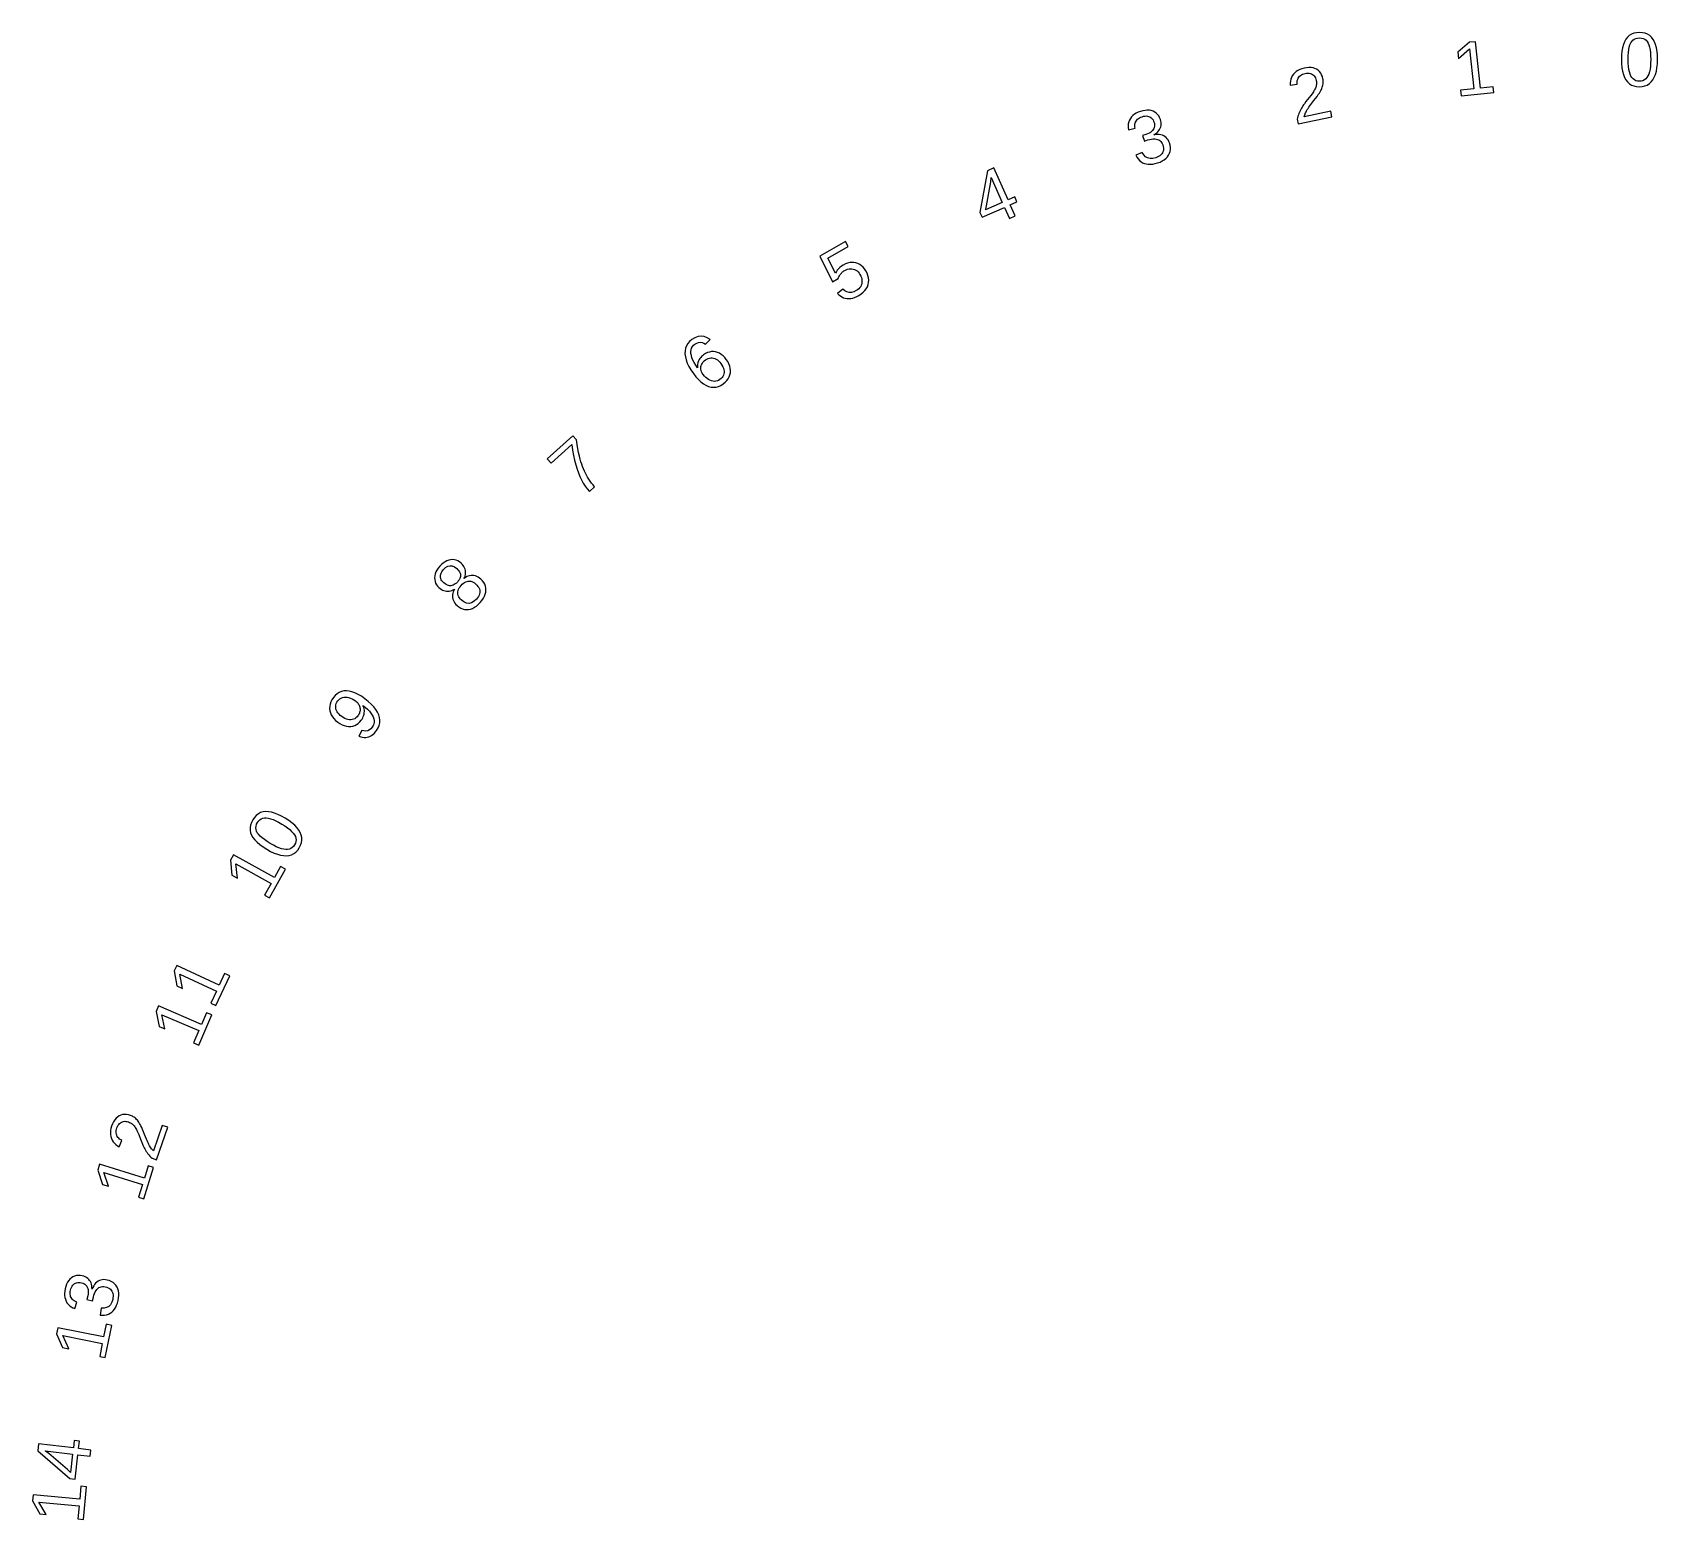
# Model space of a CAD drawing. Header units: metres. Extents: x -117 to 1, y 9 to 118.
import ezdxf

# ---------------------------------------------------------------- set-up
doc = ezdxf.new("R2010")
doc.units = ezdxf.units.M

msp = doc.modelspace()

# ---------------------------------------------------------------- linework, layer by layer
for p, q in [((-0.860245, 117.685), (-0.977188, 117.533)), ((-0.722733, 117.809), (-0.860245, 117.685)), ((-0.564682, 117.905), (-0.722733, 117.809)), ((-0.386078, 117.974), (-0.564682, 117.905)), ((-0.186905, 118.015), (-0.386078, 117.974)), ((0.032791, 118.029), (-0.186905, 118.015)), ((0.246979, 118.015), (0.032791, 118.029)), ((0.441559, 117.973), (0.246979, 118.015)), ((0.616531, 117.904), (0.441559, 117.973)), ((0.771896, 117.806), (0.616531, 117.904)), ((0.907654, 117.681), (0.771896, 117.806)), ((1.02379, 117.528), (0.907654, 117.681)), ((-12.4124, 117.31), (-13.247, 116.593)), ((-13.247, 116.593), (-13.1988, 116.134)), ((-13.1988, 116.134), (-12.4043, 116.84)), ((-11.9639, 117.357), (-12.4124, 117.31)), ((-12.4043, 116.84), (-12.0953, 113.901)), ((-11.606, 113.952), (-11.9639, 117.357)), ((-1.26074, 116.652), (-1.28732, 116.362)), ((-1.21643, 116.913), (-1.26074, 116.652)), ((-1.1544, 117.148), (-1.21643, 116.913)), ((-1.07466, 117.354), (-1.1544, 117.148)), ((-0.977188, 117.533), (-1.07466, 117.354)), ((-0.796799, 116.314), (-0.780624, 116.557)), ((-0.780624, 116.557), (-0.753677, 116.773)), ((-0.753677, 116.773), (-0.715958, 116.962)), ((-0.715958, 116.962), (-0.667465, 117.125)), ((-0.667465, 117.125), (-0.608185, 117.262)), ((-0.608185, 117.262), (-0.536209, 117.375)), ((-0.536209, 117.375), (-0.450302, 117.468)), ((-0.450302, 117.468), (-0.350433, 117.539)), ((-0.350433, 117.539), (-0.236633, 117.591)), ((-0.236633, 117.591), (-0.108871, 117.622)), ((-0.108871, 117.622), (0.032791, 117.632)), ((0.032791, 117.632), (0.170959, 117.622)), ((0.170959, 117.622), (0.295456, 117.59)), ((0.295456, 117.59), (0.406281, 117.538)), ((0.406281, 117.538), (0.503448, 117.465)), ((0.503448, 117.465), (0.586945, 117.371)), ((0.586945, 117.371), (0.656784, 117.256)), ((0.656784, 117.256), (0.714844, 117.118)), ((0.714844, 117.118), (0.762344, 116.955)), ((0.762344, 116.955), (0.799286, 116.766)), ((0.799286, 116.766), (0.825668, 116.551)), ((0.825668, 116.551), (0.841507, 116.311)), ((1.12157, 117.348), (1.02379, 117.528)), ((1.20157, 117.141), (1.12157, 117.348)), ((1.26378, 116.907), (1.20157, 117.141)), ((1.30823, 116.646), (1.26378, 116.907)), ((1.3349, 116.359), (1.30823, 116.646)), ((-24.8176, 115.328), (-24.9547, 115.26)), ((-24.6671, 115.383), (-24.8176, 115.328)), ((-24.503, 115.426), (-24.6671, 115.383)), ((-24.3215, 115.456), (-24.503, 115.426)), ((-24.1511, 115.469), (-24.3215, 115.456)), ((-23.9921, 115.464), (-24.1511, 115.469)), ((-23.8442, 115.441), (-23.9921, 115.464)), ((-23.7075, 115.399), (-23.8442, 115.441)), ((-23.5821, 115.34), (-23.7075, 115.399)), ((-23.4694, 115.264), (-23.5821, 115.34)), ((-23.3709, 115.172), (-23.4694, 115.264)), ((-1.28732, 116.362), (-1.29619, 116.045)), ((-1.29619, 116.045), (-1.28705, 115.734)), ((-1.28705, 115.734), (-1.25963, 115.449)), ((-1.25963, 115.449), (-1.21393, 115.19)), ((-0.802185, 116.045), (-0.796799, 116.314)), ((-0.796707, 115.783), (-0.802185, 116.045)), ((-0.780289, 115.546), (-0.796707, 115.783)), ((-0.75293, 115.333), (-0.780289, 115.546)), ((-0.71463, 115.145), (-0.75293, 115.333)), ((0.797043, 115.343), (0.758347, 115.156)), ((0.824677, 115.554), (0.797043, 115.343)), ((0.841263, 115.788), (0.824677, 115.554)), ((0.846786, 116.045), (0.841263, 115.788)), ((0.841507, 116.311), (0.846786, 116.045)), ((1.25978, 115.193), (1.30646, 115.452)), ((1.30646, 115.452), (1.33446, 115.736)), ((1.33446, 115.736), (1.34378, 116.045)), ((1.34378, 116.045), (1.3349, 116.359)), ((-25.5049, 114.478), (-25.5167, 114.335)), ((-25.5167, 114.335), (-25.511, 114.185)), ((-25.511, 114.185), (-25.0124, 114.244)), ((-25.4759, 114.615), (-25.5049, 114.478)), ((-25.4295, 114.744), (-25.4759, 114.615)), ((-25.3658, 114.866), (-25.4295, 114.744)), ((-25.2847, 114.981), (-25.3658, 114.866)), ((-25.1882, 115.087), (-25.2847, 114.981)), ((-25.0782, 115.18), (-25.1882, 115.087)), ((-24.9547, 115.26), (-25.0782, 115.18)), ((-25.0171, 114.344), (-25.0112, 114.438)), ((-25.0124, 114.244), (-25.0171, 114.344)), ((-25.0112, 114.438), (-24.9947, 114.527)), ((-24.9947, 114.527), (-24.9677, 114.611)), ((-24.9677, 114.611), (-24.9301, 114.688)), ((-24.9301, 114.688), (-24.8819, 114.76)), ((-24.8819, 114.76), (-24.8246, 114.826)), ((-24.8246, 114.826), (-24.7594, 114.883)), ((-24.7594, 114.883), (-24.6864, 114.932)), ((-24.6864, 114.932), (-24.6055, 114.974)), ((-24.6055, 114.974), (-24.5169, 115.007)), ((-24.5169, 115.007), (-24.4204, 115.032)), ((-24.4204, 115.032), (-24.3173, 115.049)), ((-24.3173, 115.049), (-24.2199, 115.055)), ((-24.2199, 115.055), (-24.1283, 115.049)), ((-24.1283, 115.049), (-24.0424, 115.033)), ((-24.0424, 115.033), (-23.9623, 115.005)), ((-23.9623, 115.005), (-23.8879, 114.965)), ((-23.8879, 114.965), (-23.8202, 114.916)), ((-23.8202, 114.916), (-23.7609, 114.857)), ((-23.7609, 114.857), (-23.7098, 114.788)), ((-23.7098, 114.788), (-23.667, 114.709)), ((-23.667, 114.709), (-23.6326, 114.62)), ((-23.6235, 114.087), (-23.6471, 114.02)), ((-23.6326, 114.62), (-23.6064, 114.521)), ((-23.6047, 114.156), (-23.6235, 114.087)), ((-23.6064, 114.521), (-23.5933, 114.445)), ((-23.5923, 114.226), (-23.6047, 114.156)), ((-23.5933, 114.445), (-23.5866, 114.371)), ((-23.5862, 114.298), (-23.5923, 114.226)), ((-23.5866, 114.371), (-23.5862, 114.298)), ((-23.2865, 115.064), (-23.3709, 115.172)), ((-23.2162, 114.94), (-23.2865, 115.064)), ((-23.16, 114.799), (-23.2162, 114.94)), ((-23.1698, 114.025), (-23.1442, 114.106)), ((-23.1179, 114.642), (-23.16, 114.799)), ((-23.1442, 114.106), (-23.124, 114.185)), ((-23.124, 114.185), (-23.1092, 114.264)), ((-23.1051, 114.569), (-23.1179, 114.642)), ((-23.1092, 114.264), (-23.0999, 114.342)), ((-23.0979, 114.494), (-23.1051, 114.569)), ((-23.0999, 114.342), (-23.0961, 114.419)), ((-23.0961, 114.419), (-23.0979, 114.494)), ((-1.21393, 115.19), (-1.14996, 114.957)), ((-1.14996, 114.957), (-1.06772, 114.749)), ((-1.06772, 114.749), (-0.967178, 114.567)), ((-0.967178, 114.567), (-0.848465, 114.412)), ((-0.848465, 114.412), (-0.711624, 114.286)), ((-0.665375, 114.981), (-0.71463, 115.145)), ((-0.711624, 114.286), (-0.556686, 114.188)), ((-0.605179, 114.842), (-0.665375, 114.981)), ((-0.532745, 114.726), (-0.605179, 114.842)), ((-0.556686, 114.188), (-0.383621, 114.117)), ((-0.447403, 114.63), (-0.532745, 114.726)), ((-0.349182, 114.556), (-0.447403, 114.63)), ((-0.383621, 114.117), (-0.192459, 114.075)), ((-0.238068, 114.503), (-0.349182, 114.556)), ((-0.114075, 114.472), (-0.238068, 114.503)), ((0.022781, 114.461), (-0.114075, 114.472)), ((0.158752, 114.472), (0.022781, 114.461)), ((0.282013, 114.504), (0.158752, 114.472)), ((0.226532, 114.075), (0.418457, 114.118)), ((0.392532, 114.558), (0.282013, 114.504)), ((0.490341, 114.634), (0.392532, 114.558)), ((0.418457, 114.118), (0.592529, 114.188)), ((0.575424, 114.731), (0.490341, 114.634)), ((0.647781, 114.85), (0.575424, 114.731)), ((0.592529, 114.188), (0.748779, 114.287)), ((0.708588, 114.991), (0.647781, 114.85)), ((0.758347, 115.156), (0.708588, 114.991)), ((0.748779, 114.287), (0.887207, 114.414)), ((0.887207, 114.414), (1.00778, 114.57)), ((1.00778, 114.57), (1.11046, 114.752)), ((1.11046, 114.752), (1.19446, 114.96)), ((1.19446, 114.96), (1.25978, 115.193)), ((-24.36, 112.978), (-24.4749, 112.822)), ((-24.2446, 113.127), (-24.36, 112.978)), ((-24.0173, 113.41), (-24.2446, 113.127)), ((-23.9149, 113.547), (-24.0173, 113.41)), ((-24.0081, 112.758), (-23.7854, 113.043)), ((-23.8216, 113.682), (-23.9149, 113.547)), ((-23.7792, 113.75), (-23.8216, 113.682)), ((-23.7854, 113.043), (-23.6595, 113.207)), ((-23.7405, 113.817), (-23.7792, 113.75)), ((-23.7056, 113.884), (-23.7405, 113.817)), ((-23.6745, 113.952), (-23.7056, 113.884)), ((-23.6471, 114.02), (-23.6745, 113.952)), ((-23.6595, 113.207), (-23.5506, 113.354)), ((-23.5506, 113.354), (-23.4586, 113.484)), ((-23.4586, 113.484), (-23.3836, 113.596)), ((-23.3836, 113.596), (-23.3255, 113.691)), ((-23.3255, 113.691), (-23.2786, 113.776)), ((-23.2786, 113.776), (-23.237, 113.86)), ((-23.237, 113.86), (-23.2008, 113.943)), ((-23.2008, 113.943), (-23.1698, 114.025)), ((-12.0953, 113.901), (-13.066, 113.799)), ((-13.066, 113.799), (-13.0225, 113.385)), ((-13.0225, 113.385), (-10.6346, 113.636)), ((-10.6781, 114.05), (-11.606, 113.952)), ((-10.6346, 113.636), (-10.6781, 114.05)), ((-0.192459, 114.075), (0.016785, 114.061)), ((0.016785, 114.061), (0.226532, 114.075)), ((-37.2, 111.738), (-37.2692, 111.617)), ((-37.1143, 111.851), (-37.2, 111.738)), ((-37.0141, 111.953), (-37.1143, 111.851)), ((-36.8993, 112.044), (-37.0141, 111.953)), ((-36.7699, 112.125), (-36.8993, 112.044)), ((-36.626, 112.195), (-36.7699, 112.125)), ((-36.6785, 111.685), (-36.6098, 111.741)), ((-36.4675, 112.254), (-36.626, 112.195)), ((-36.6098, 111.741), (-36.5318, 111.791)), ((-36.5318, 111.791), (-36.4445, 111.834)), ((-36.2906, 112.304), (-36.4675, 112.254)), ((-36.4445, 111.834), (-36.348, 111.87)), ((-36.348, 111.87), (-36.2397, 111.9)), ((-36.1225, 112.335), (-36.2906, 112.304)), ((-36.2397, 111.9), (-36.1376, 111.918)), ((-36.1376, 111.918), (-36.0415, 111.923)), ((-35.9634, 112.347), (-36.1225, 112.335)), ((-36.0415, 111.923), (-35.9514, 111.915)), ((-35.8131, 112.341), (-35.9634, 112.347)), ((-35.9514, 111.915), (-35.8675, 111.896)), ((-35.8675, 111.896), (-35.7896, 111.863)), ((-35.6717, 112.317), (-35.8131, 112.341)), ((-35.7896, 111.863), (-35.7181, 111.82)), ((-35.7181, 111.82), (-35.6539, 111.768)), ((-35.5391, 112.274), (-35.6717, 112.317)), ((-35.6539, 111.768), (-35.5969, 111.705)), ((-35.5969, 111.705), (-35.5472, 111.632)), ((-35.4176, 112.213), (-35.5391, 112.274)), ((-35.3092, 112.136), (-35.4176, 112.213)), ((-35.2139, 112.042), (-35.3092, 112.136)), ((-35.1318, 111.932), (-35.2139, 112.042)), ((-35.0627, 111.805), (-35.1318, 111.932)), ((-35.0068, 111.661), (-35.0627, 111.805)), ((-24.9758, 111.794), (-25.0004, 111.681)), ((-24.947, 111.902), (-24.9758, 111.794)), ((-24.914, 112.007), (-24.947, 111.902)), ((-24.9286, 111.344), (-22.4677, 111.867)), ((-24.8769, 112.109), (-24.914, 112.007)), ((-24.8355, 112.208), (-24.8769, 112.109)), ((-24.79, 112.303), (-24.8355, 112.208)), ((-24.7415, 112.395), (-24.79, 112.303)), ((-24.6914, 112.485), (-24.7415, 112.395)), ((-24.6397, 112.572), (-24.6914, 112.485)), ((-24.5864, 112.658), (-24.6397, 112.572)), ((-24.5315, 112.741), (-24.5864, 112.658)), ((-24.4749, 112.822), (-24.5315, 112.741)), ((-22.5541, 112.274), (-24.4889, 111.863)), ((-24.4889, 111.863), (-24.473, 111.932)), ((-24.473, 111.932), (-24.4518, 112.002)), ((-24.4518, 112.002), (-24.4252, 112.075)), ((-24.4252, 112.075), (-24.3932, 112.15)), ((-24.3932, 112.15), (-24.3559, 112.227)), ((-24.3559, 112.227), (-24.3132, 112.306)), ((-24.3132, 112.306), (-24.2648, 112.388)), ((-24.2648, 112.388), (-24.21, 112.474)), ((-24.21, 112.474), (-24.149, 112.565)), ((-24.149, 112.565), (-24.0817, 112.66)), ((-24.0817, 112.66), (-24.0081, 112.758)), ((-22.4677, 111.867), (-22.5541, 112.274)), ((-37.3528, 111.357), (-37.3672, 111.218)), ((-37.3672, 111.218), (-37.3634, 111.072)), ((-37.3634, 111.072), (-37.3412, 110.921)), ((-37.3202, 111.49), (-37.3528, 111.357)), ((-37.3412, 110.921), (-36.8615, 111.037)), ((-37.2692, 111.617), (-37.3202, 111.49)), ((-36.8814, 111.226), (-36.8747, 111.314)), ((-36.877, 111.134), (-36.8814, 111.226)), ((-36.8615, 111.037), (-36.877, 111.134)), ((-36.8747, 111.314), (-36.857, 111.398)), ((-36.857, 111.398), (-36.8282, 111.477)), ((-36.8282, 111.477), (-36.7884, 111.553)), ((-36.7884, 111.553), (-36.7381, 111.622)), ((-36.7381, 111.622), (-36.6785, 111.685)), ((-36.06, 110.57), (-36.3101, 110.488)), ((-35.94, 110.614), (-36.06, 110.57)), ((-35.8326, 110.664), (-35.94, 110.614)), ((-35.7375, 110.72), (-35.8326, 110.664)), ((-35.655, 110.783), (-35.7375, 110.72)), ((-35.5849, 110.852), (-35.655, 110.783)), ((-35.5272, 110.927), (-35.5849, 110.852)), ((-35.5472, 111.632), (-35.5047, 111.55)), ((-35.4829, 111.007), (-35.5272, 110.927)), ((-35.5047, 111.55), (-35.4695, 111.457)), ((-35.483, 110.551), (-35.3743, 110.619)), ((-35.4796, 110.54), (-35.483, 110.551)), ((-35.4524, 111.09), (-35.4829, 111.007)), ((-35.343, 110.563), (-35.4796, 110.54)), ((-35.4695, 111.457), (-35.4444, 111.361)), ((-35.4359, 111.177), (-35.4524, 111.09)), ((-35.4444, 111.361), (-35.4332, 111.267)), ((-35.4332, 111.267), (-35.4359, 111.177)), ((-35.3743, 110.619), (-35.278, 110.692)), ((-35.213, 110.571), (-35.343, 110.563)), ((-35.278, 110.692), (-35.194, 110.77)), ((-35.0895, 110.566), (-35.213, 110.571)), ((-35.194, 110.77), (-35.1224, 110.852)), ((-35.1224, 110.852), (-35.0632, 110.939)), ((-34.9727, 110.547), (-35.0895, 110.566)), ((-35.0632, 110.939), (-35.0164, 111.031)), ((-35.0164, 111.031), (-34.9819, 111.126)), ((-34.9756, 111.547), (-35.0068, 111.661)), ((-34.9819, 111.126), (-34.9606, 111.226)), ((-34.9575, 111.436), (-34.9756, 111.547)), ((-34.8625, 110.514), (-34.9727, 110.547)), ((-34.9606, 111.226), (-34.9525, 111.329)), ((-34.9525, 111.329), (-34.9575, 111.436)), ((-34.7588, 110.468), (-34.8625, 110.514)), ((-25.0004, 111.681), (-24.9286, 111.344)), ((-36.3101, 110.488), (-36.1791, 110.085)), ((-36.1791, 110.085), (-35.9185, 110.17)), ((-35.9185, 110.17), (-35.7802, 110.209)), ((-35.7802, 110.209), (-35.65, 110.236)), ((-35.65, 110.236), (-35.5278, 110.25)), ((-35.5278, 110.25), (-35.4137, 110.25)), ((-35.4137, 110.25), (-35.3077, 110.237)), ((-35.3077, 110.237), (-35.2098, 110.212)), ((-35.2098, 110.212), (-35.1211, 110.174)), ((-35.1211, 110.174), (-35.0426, 110.125)), ((-35.0426, 110.125), (-34.9742, 110.064)), ((-34.9742, 110.064), (-34.916, 109.992)), ((-34.916, 109.992), (-34.868, 109.909)), ((-34.868, 109.909), (-34.8302, 109.814)), ((-34.8302, 109.814), (-34.7996, 109.701)), ((-34.7923, 109.398), (-34.818, 109.309)), ((-34.7996, 109.701), (-34.7831, 109.594)), ((-34.7807, 109.493), (-34.7923, 109.398)), ((-34.7831, 109.594), (-34.7807, 109.493)), ((-34.6634, 110.409), (-34.7588, 110.468)), ((-34.5784, 110.34), (-34.6634, 110.409)), ((-34.5038, 110.26), (-34.5784, 110.34)), ((-34.4395, 110.169), (-34.5038, 110.26)), ((-34.3856, 110.068), (-34.4395, 110.169)), ((-34.3421, 109.955), (-34.3856, 110.068)), ((-34.2978, 109.789), (-34.3421, 109.955)), ((-34.339, 109.193), (-34.2959, 109.331)), ((-34.2753, 109.629), (-34.2978, 109.789)), ((-34.2959, 109.331), (-34.2747, 109.477)), ((-34.2747, 109.477), (-34.2753, 109.629)), ((-36.339, 109.263), (-36.806, 109.063)), ((-36.806, 109.063), (-36.7272, 108.916)), ((-36.7272, 108.916), (-36.6381, 108.787)), ((-36.6381, 108.787), (-36.5385, 108.676)), ((-36.5385, 108.676), (-36.4285, 108.583)), ((-36.4285, 108.583), (-36.3081, 108.508)), ((-36.2275, 109.081), (-36.339, 109.263)), ((-36.3081, 108.508), (-36.1772, 108.452)), ((-36.0943, 108.946), (-36.2275, 109.081)), ((-36.1772, 108.452), (-36.0373, 108.413)), ((-35.9396, 108.858), (-36.0943, 108.946)), ((-36.0373, 108.413), (-35.8895, 108.392)), ((-35.7632, 108.816), (-35.9396, 108.858)), ((-35.8895, 108.392), (-35.7339, 108.389)), ((-35.5652, 108.821), (-35.7632, 108.816)), ((-35.7339, 108.389), (-35.5706, 108.404)), ((-35.5706, 108.404), (-35.3994, 108.437)), ((-35.3455, 108.872), (-35.5652, 108.821)), ((-35.3994, 108.437), (-35.2204, 108.487)), ((-35.2355, 108.913), (-35.3455, 108.872)), ((-35.137, 108.962), (-35.2355, 108.913)), ((-35.2204, 108.487), (-35.0339, 108.556)), ((-35.05, 109.017), (-35.137, 108.962)), ((-34.9744, 109.079), (-35.05, 109.017)), ((-35.0339, 108.556), (-34.8676, 108.636)), ((-34.9104, 109.149), (-34.9744, 109.079)), ((-34.8577, 109.225), (-34.9104, 109.149)), ((-34.8676, 108.636), (-34.7214, 108.726)), ((-34.818, 109.309), (-34.8577, 109.225)), ((-34.7214, 108.726), (-34.5954, 108.827)), ((-34.5954, 108.827), (-34.4896, 108.939)), ((-34.4896, 108.939), (-34.4039, 109.061)), ((-34.4039, 109.061), (-34.339, 109.193)), ((-47.6575, 107.91), (-48.2016, 104.857)), ((-47.724, 105.355), (-47.4154, 107.109)), ((-47.1916, 108.118), (-47.6575, 107.91)), ((-47.4154, 107.109), (-47.3889, 107.416)), ((-47.3889, 107.416), (-47.3891, 107.426)), ((-47.3891, 107.426), (-46.5724, 105.591)), ((-46.1503, 105.779), (-47.1916, 108.118)), ((-45.6579, 105.998), (-46.1503, 105.779)), ((-45.5009, 105.646), (-45.6579, 105.998)), ((-48.2016, 104.857), (-48.0479, 104.512)), ((-48.0479, 104.512), (-46.4154, 105.239)), ((-46.5724, 105.591), (-47.7929, 105.048)), ((-47.7929, 105.048), (-47.7756, 105.115)), ((-47.7756, 105.115), (-47.724, 105.355)), ((-46.4154, 105.239), (-46.0518, 104.422)), ((-46.0518, 104.422), (-45.6297, 104.61)), ((-45.9933, 105.426), (-45.5009, 105.646)), ((-45.6297, 104.61), (-45.9933, 105.426)), ((-58.0396, 102.741), (-59.9102, 101.661)), ((-59.316, 101.524), (-57.8316, 102.381)), ((-57.8316, 102.381), (-58.0396, 102.741)), ((-59.9102, 101.661), (-58.9787, 99.7937)), ((-58.7598, 100.417), (-59.316, 101.524)), ((-58.2042, 101.02), (-58.3322, 100.939)), ((-58.0437, 101.102), (-58.2042, 101.02)), ((-57.8849, 101.162), (-58.0437, 101.102)), ((-57.7278, 101.2), (-57.8849, 101.162)), ((-57.5724, 101.215), (-57.7278, 101.2)), ((-57.4186, 101.208), (-57.5724, 101.215)), ((-57.2666, 101.178), (-57.4186, 101.208)), ((-57.1205, 101.129), (-57.2666, 101.178)), ((-56.9849, 101.06), (-57.1205, 101.129)), ((-56.8597, 100.973), (-56.9849, 101.06)), ((-58.9787, 99.7937), (-58.5639, 100.033)), ((-58.7026, 100.536), (-58.7598, 100.417)), ((-58.6313, 100.648), (-58.7026, 100.536)), ((-58.5458, 100.752), (-58.6313, 100.648)), ((-58.5639, 100.033), (-58.5387, 100.102)), ((-58.4461, 100.849), (-58.5458, 100.752)), ((-58.5387, 100.102), (-58.5112, 100.167)), ((-58.5112, 100.167), (-58.4813, 100.228)), ((-58.4813, 100.228), (-58.4489, 100.285)), ((-58.4489, 100.285), (-58.4142, 100.337)), ((-58.3322, 100.939), (-58.4461, 100.849)), ((-58.4142, 100.337), (-58.3772, 100.386)), ((-58.3772, 100.386), (-58.3374, 100.431)), ((-58.3374, 100.431), (-58.2946, 100.474)), ((-58.2946, 100.474), (-58.2488, 100.514)), ((-58.2488, 100.514), (-58.2, 100.553)), ((-58.2, 100.553), (-58.1482, 100.589)), ((-58.1482, 100.589), (-58.0934, 100.622)), ((-58.0934, 100.622), (-57.9855, 100.678)), ((-57.9855, 100.678), (-57.8789, 100.718)), ((-57.8789, 100.718), (-57.7735, 100.743)), ((-57.7735, 100.743), (-57.6694, 100.753)), ((-57.6694, 100.753), (-57.5665, 100.748)), ((-57.5665, 100.748), (-57.4649, 100.728)), ((-57.4649, 100.728), (-57.3675, 100.694)), ((-57.3675, 100.694), (-57.2769, 100.648)), ((-57.2769, 100.648), (-57.193, 100.588)), ((-57.193, 100.588), (-57.1159, 100.516)), ((-57.1159, 100.516), (-57.0456, 100.431)), ((-57.0456, 100.431), (-56.982, 100.333)), ((-56.982, 100.333), (-56.9206, 100.215)), ((-56.9206, 100.215), (-56.8747, 100.099)), ((-56.8747, 100.099), (-56.8443, 99.9848)), ((-56.7449, 100.867), (-56.8597, 100.973)), ((-56.8443, 99.9848), (-56.8294, 99.8734)), ((-56.8294, 99.8734), (-56.83, 99.7644)), ((-56.6406, 100.742), (-56.7449, 100.867)), ((-56.5467, 100.597), (-56.6406, 100.742)), ((-56.4579, 100.424), (-56.5467, 100.597)), ((-56.3935, 100.252), (-56.4579, 100.424)), ((-56.3535, 100.084), (-56.3935, 100.252)), ((-56.3379, 99.9174), (-56.3535, 100.084)), ((-56.3466, 99.7536), (-56.3379, 99.9174)), ((-58.2197, 99.247), (-58.6198, 98.9501)), ((-58.6198, 98.9501), (-58.5183, 98.8449)), ((-58.5183, 98.8449), (-58.411, 98.7565)), ((-58.411, 98.7565), (-58.298, 98.6847)), ((-58.298, 98.6847), (-58.1793, 98.6297)), ((-58.0772, 99.1289), (-58.2197, 99.247)), ((-58.1793, 98.6297), (-58.0548, 98.5914)), ((-57.9274, 99.0514), (-58.0772, 99.1289)), ((-57.7702, 99.0146), (-57.9274, 99.0514)), ((-57.6058, 99.0184), (-57.7702, 99.0146)), ((-57.434, 99.0629), (-57.6058, 99.0184)), ((-57.5094, 98.6068), (-57.3644, 98.653)), ((-57.255, 99.1481), (-57.434, 99.0629)), ((-57.3644, 98.653), (-57.2161, 98.7162)), ((-57.15, 99.2163), (-57.255, 99.1481)), ((-57.2161, 98.7162), (-57.0645, 98.7962)), ((-57.0598, 99.2912), (-57.15, 99.2163)), ((-57.0645, 98.7962), (-56.893, 98.9063)), ((-56.9843, 99.3728), (-57.0598, 99.2912)), ((-56.9235, 99.4611), (-56.9843, 99.3728)), ((-56.8774, 99.5561), (-56.9235, 99.4611)), ((-56.893, 98.9063), (-56.7444, 99.0255)), ((-56.8461, 99.6579), (-56.8774, 99.5561)), ((-56.83, 99.7644), (-56.8461, 99.6579)), ((-56.7444, 99.0255), (-56.6188, 99.1537)), ((-56.6188, 99.1537), (-56.5161, 99.2908)), ((-56.5161, 99.2908), (-56.4365, 99.437)), ((-56.4365, 99.437), (-56.3798, 99.5922)), ((-56.3798, 99.5922), (-56.3466, 99.7536)), ((-58.0548, 98.5914), (-57.9245, 98.5698)), ((-57.9245, 98.5698), (-57.7895, 98.5653)), ((-57.7895, 98.5653), (-57.6511, 98.5776)), ((-57.6511, 98.5776), (-57.5094, 98.6068)), ((-69.6612, 95.1141), (-69.7289, 94.9358)), ((-69.5625, 95.278), (-69.6612, 95.1141)), ((-69.4329, 95.4274), (-69.5625, 95.278)), ((-69.2723, 95.5626), (-69.4329, 95.4274)), ((-69.0419, 95.7031), (-69.2723, 95.5626)), ((-69.2252, 95.0525), (-69.1454, 95.1506)), ((-69.1454, 95.1506), (-69.0446, 95.2373)), ((-69.0446, 95.2373), (-68.9149, 95.3155)), ((-68.8147, 95.7878), (-69.0419, 95.7031)), ((-68.9149, 95.3155), (-68.7851, 95.3615)), ((-68.5904, 95.8166), (-68.8147, 95.7878)), ((-68.7851, 95.3615), (-68.6553, 95.3755)), ((-68.6553, 95.3755), (-68.5254, 95.3574)), ((-68.3693, 95.7896), (-68.5904, 95.8166)), ((-68.5254, 95.3574), (-68.3955, 95.3072)), ((-68.3955, 95.3072), (-68.2655, 95.2248)), ((-68.1513, 95.7067), (-68.3693, 95.7896)), ((-68.2655, 95.2248), (-67.9363, 95.5679)), ((-67.9363, 95.5679), (-68.1513, 95.7067)), ((-69.7656, 94.7432), (-69.7713, 94.5362)), ((-69.7713, 94.5362), (-69.746, 94.3178)), ((-69.7289, 94.9358), (-69.7656, 94.7432)), ((-69.746, 94.3178), (-69.6896, 94.0901)), ((-69.6896, 94.0901), (-69.6021, 93.8529)), ((-69.3378, 94.6895), (-69.3214, 94.822)), ((-69.3331, 94.5456), (-69.3378, 94.6895)), ((-69.3074, 94.3921), (-69.3331, 94.5456)), ((-69.3214, 94.822), (-69.2838, 94.943)), ((-69.2599, 94.2303), (-69.3074, 94.3921)), ((-69.2838, 94.943), (-69.2252, 95.0525)), ((-69.191, 94.0602), (-69.2599, 94.2303)), ((-69.1004, 93.8819), (-69.191, 94.0602)), ((-68.9882, 93.6953), (-69.1004, 93.8819)), ((-68.8106, 93.9409), (-68.8368, 93.8565)), ((-68.7758, 94.0235), (-68.8106, 93.9409)), ((-68.7327, 94.1035), (-68.7758, 94.0235)), ((-68.6822, 94.1801), (-68.7327, 94.1035)), ((-68.6244, 94.2531), (-68.6822, 94.1801)), ((-68.5592, 94.3226), (-68.6244, 94.2531)), ((-68.4866, 94.3886), (-68.5592, 94.3226)), ((-68.4973, 93.8553), (-68.4373, 93.9337)), ((-68.4067, 94.4511), (-68.4866, 94.3886)), ((-68.4373, 93.9337), (-68.3649, 94.0073)), ((-68.2645, 94.5429), (-68.4067, 94.4511)), ((-68.3649, 94.0073), (-68.28, 94.0759)), ((-68.28, 94.0759), (-68.1827, 94.1387)), ((-68.1211, 94.6124), (-68.2645, 94.5429)), ((-68.1827, 94.1387), (-68.0851, 94.1859)), ((-67.9765, 94.6598), (-68.1211, 94.6124)), ((-68.0851, 94.1859), (-67.9871, 94.2176)), ((-67.9871, 94.2176), (-67.8887, 94.2338)), ((-67.8306, 94.685), (-67.9765, 94.6598)), ((-67.8887, 94.2338), (-67.79, 94.2345)), ((-67.6836, 94.6881), (-67.8306, 94.685)), ((-67.79, 94.2345), (-67.6909, 94.2196)), ((-67.6909, 94.2196), (-67.5932, 94.1896)), ((-67.5353, 94.6689), (-67.6836, 94.6881)), ((-67.5932, 94.1896), (-67.4982, 94.1443)), ((-67.3895, 94.6289), (-67.5353, 94.6689)), ((-67.4982, 94.1443), (-67.4059, 94.0837)), ((-67.4059, 94.0837), (-67.3162, 94.0078)), ((-67.25, 94.5684), (-67.3895, 94.6289)), ((-67.3162, 94.0078), (-67.2293, 93.9167)), ((-67.117, 94.4874), (-67.25, 94.5684)), ((-67.2293, 93.9167), (-67.1451, 93.8103)), ((-66.9902, 94.3859), (-67.117, 94.4874)), ((-66.8698, 94.264), (-66.9902, 94.3859)), ((-66.7557, 94.1216), (-66.8698, 94.264)), ((-66.647, 93.9565), (-66.7557, 94.1216)), ((-66.5614, 93.7924), (-66.647, 93.9565)), ((-69.6021, 93.8529), (-69.4837, 93.6064)), ((-69.4837, 93.6064), (-69.3341, 93.3505)), ((-69.3341, 93.3505), (-69.1535, 93.0853)), ((-69.1535, 93.0853), (-68.9718, 92.8513)), ((-68.8544, 93.5004), (-68.9882, 93.6953)), ((-68.9718, 92.8513), (-68.7892, 92.6481)), ((-68.8542, 93.7703), (-68.863, 93.6822)), ((-68.863, 93.6822), (-68.863, 93.5922)), ((-68.863, 93.5922), (-68.8544, 93.5004)), ((-68.8368, 93.8565), (-68.8542, 93.7703)), ((-68.6115, 93.4952), (-68.6024, 93.5908)), ((-68.6062, 93.3995), (-68.6115, 93.4952)), ((-68.5866, 93.3037), (-68.6062, 93.3995)), ((-68.6024, 93.5908), (-68.5798, 93.6838)), ((-68.5526, 93.2078), (-68.5866, 93.3037)), ((-68.5798, 93.6838), (-68.5448, 93.772)), ((-68.5042, 93.1117), (-68.5526, 93.2078)), ((-68.5448, 93.772), (-68.4973, 93.8553)), ((-68.4415, 93.0155), (-68.5042, 93.1117)), ((-68.3511, 92.9013), (-68.4415, 93.0155)), ((-68.2563, 92.8015), (-68.3511, 92.9013)), ((-68.1571, 92.7159), (-68.2563, 92.8015)), ((-68.0535, 92.6447), (-68.1571, 92.7159)), ((-67.1293, 92.7102), (-67.2161, 92.6388)), ((-67.1451, 93.8103), (-67.0698, 93.6973)), ((-67.0572, 92.7875), (-67.1293, 92.7102)), ((-67.0698, 93.6973), (-67.0094, 93.5859)), ((-66.9998, 92.8707), (-67.0572, 92.7875)), ((-67.0094, 93.5859), (-66.9637, 93.476)), ((-66.9571, 92.9599), (-66.9998, 92.8707)), ((-66.9637, 93.476), (-66.9329, 93.3678)), ((-66.9291, 93.055), (-66.9571, 92.9599)), ((-66.9329, 93.3678), (-66.9169, 93.2612)), ((-66.9158, 93.1561), (-66.9291, 93.055)), ((-66.9169, 93.2612), (-66.9158, 93.1561)), ((-66.7066, 92.5706), (-66.6085, 92.7026)), ((-66.6085, 92.7026), (-66.5332, 92.8424)), ((-66.499, 93.6292), (-66.5614, 93.7924)), ((-66.5332, 92.8424), (-66.4806, 92.99)), ((-66.4597, 93.467), (-66.499, 93.6292)), ((-66.4806, 92.99), (-66.4507, 93.1455)), ((-66.4436, 93.3058), (-66.4597, 93.467)), ((-66.4507, 93.1455), (-66.4436, 93.3058)), ((-68.7892, 92.6481), (-68.6057, 92.4759)), ((-68.6057, 92.4759), (-68.4213, 92.3345)), ((-68.4213, 92.3345), (-68.2359, 92.224)), ((-68.2359, 92.224), (-68.0497, 92.1444)), ((-67.9454, 92.5879), (-68.0535, 92.6447)), ((-68.0497, 92.1444), (-67.8643, 92.0963)), ((-67.8329, 92.5454), (-67.9454, 92.5879)), ((-67.8643, 92.0963), (-67.6811, 92.0799)), ((-67.7204, 92.5188), (-67.8329, 92.5454)), ((-67.6118, 92.509), (-67.7204, 92.5188)), ((-67.6811, 92.0799), (-67.5002, 92.095)), ((-67.507, 92.5161), (-67.6118, 92.509)), ((-67.4061, 92.5401), (-67.507, 92.5161)), ((-67.5002, 92.095), (-67.3214, 92.1417)), ((-67.3092, 92.5811), (-67.4061, 92.5401)), ((-67.3214, 92.1417), (-67.145, 92.2201)), ((-67.2161, 92.6388), (-67.3092, 92.5811)), ((-67.145, 92.2201), (-66.9707, 92.3301)), ((-66.9707, 92.3301), (-66.8273, 92.4464)), ((-66.8273, 92.4464), (-66.7066, 92.5706)), ((-77.9814, 88.5228), (-79.8475, 86.8426)), ((-77.7158, 88.2277), (-77.9814, 88.5228)), ((-77.6592, 87.8896), (-77.7158, 88.2277)), ((-79.8475, 86.8426), (-79.5691, 86.5334)), ((-79.5691, 86.5334), (-78.0546, 87.8971)), ((-78.0546, 87.8971), (-77.9928, 87.4865)), ((-77.9928, 87.4865), (-77.9231, 87.1013)), ((-77.9231, 87.1013), (-77.8455, 86.7417)), ((-77.603, 87.5802), (-77.6592, 87.8896)), ((-77.5472, 87.2996), (-77.603, 87.5802)), ((-77.4919, 87.0478), (-77.5472, 87.2996)), ((-77.4369, 86.8248), (-77.4919, 87.0478)), ((-77.3824, 86.6305), (-77.4369, 86.8248)), ((-77.8455, 86.7417), (-77.76, 86.4076)), ((-77.76, 86.4076), (-77.6666, 86.099)), ((-77.6666, 86.099), (-77.5653, 85.8159)), ((-77.5653, 85.8159), (-77.4552, 85.5529)), ((-77.3259, 86.4536), (-77.3824, 86.6305)), ((-77.2649, 86.2817), (-77.3259, 86.4536)), ((-77.1995, 86.1147), (-77.2649, 86.2817)), ((-77.1297, 85.9527), (-77.1995, 86.1147)), ((-77.0554, 85.7956), (-77.1297, 85.9527)), ((-76.9768, 85.6435), (-77.0554, 85.7956)), ((-76.8925, 85.4955), (-76.9768, 85.6435)), ((-77.4552, 85.5529), (-77.3352, 85.3046)), ((-77.3352, 85.3046), (-77.2054, 85.0709)), ((-77.2054, 85.0709), (-77.0658, 84.852)), ((-77.0658, 84.852), (-76.9163, 84.6476)), ((-76.9163, 84.6476), (-76.757, 84.458)), ((-76.802, 85.3505), (-76.8925, 85.4955)), ((-76.7052, 85.2085), (-76.802, 85.3505)), ((-76.757, 84.458), (-76.3773, 84.7999)), ((-76.6021, 85.0693), (-76.7052, 85.2085)), ((-76.4929, 84.9332), (-76.6021, 85.0693)), ((-76.3773, 84.7999), (-76.4929, 84.9332)), ((-88.0335, 78.4358), (-88.0668, 78.295)), ((-87.9805, 78.5755), (-88.0335, 78.4358)), ((-87.9077, 78.7141), (-87.9805, 78.5755)), ((-87.8151, 78.8515), (-87.9077, 78.7141)), ((-87.7027, 78.9878), (-87.8151, 78.8515)), ((-87.5764, 79.1168), (-87.7027, 78.9878)), ((-87.6329, 78.4098), (-87.6022, 78.4926)), ((-87.6022, 78.4926), (-87.5587, 78.5759)), ((-87.4476, 79.226), (-87.5764, 79.1168)), ((-87.5587, 78.5759), (-87.5023, 78.6595)), ((-87.5023, 78.6595), (-87.4329, 78.7435)), ((-87.3163, 79.3154), (-87.4476, 79.226)), ((-87.4329, 78.7435), (-87.2754, 78.8907)), ((-87.1826, 79.3848), (-87.3163, 79.3154)), ((-87.2754, 78.8907), (-87.1163, 78.984)), ((-87.0464, 79.4345), (-87.1826, 79.3848)), ((-87.1163, 78.984), (-86.9558, 79.0234)), ((-86.9077, 79.4642), (-87.0464, 79.4345)), ((-86.9558, 79.0234), (-86.7938, 79.0089)), ((-86.77, 79.4738), (-86.9077, 79.4642)), ((-86.7938, 79.0089), (-86.6303, 78.9405)), ((-86.6363, 79.4628), (-86.77, 79.4738)), ((-86.5069, 79.4312), (-86.6363, 79.4628)), ((-86.6303, 78.9405), (-86.4653, 78.8183)), ((-86.3815, 79.3791), (-86.5069, 79.4312)), ((-86.4653, 78.8183), (-86.382, 78.7365)), ((-86.382, 78.7365), (-86.3136, 78.6549)), ((-86.2603, 79.3065), (-86.3815, 79.3791)), ((-86.3136, 78.6549), (-86.2603, 78.5734)), ((-86.1433, 79.2133), (-86.2603, 79.3065)), ((-86.2603, 78.5734), (-86.222, 78.4921)), ((-86.222, 78.4921), (-86.1987, 78.4109)), ((-86.0652, 79.1362), (-86.1433, 79.2133)), ((-85.9974, 79.0548), (-86.0652, 79.1362)), ((-85.9399, 78.9692), (-85.9974, 79.0548)), ((-85.8926, 78.8793), (-85.9399, 78.9692)), ((-85.8557, 78.7851), (-85.8926, 78.8793)), ((-85.829, 78.6866), (-85.8557, 78.7851)), ((-85.8139, 78.587), (-85.829, 78.6866)), ((-85.8215, 78.3919), (-85.8114, 78.4888)), ((-85.8114, 78.4888), (-85.8139, 78.587)), ((-88.0668, 78.295), (-88.0803, 78.153)), ((-88.0803, 78.153), (-88.0746, 78.0143)), ((-88.0746, 78.0143), (-88.0498, 77.8826)), ((-88.0498, 77.8826), (-88.006, 77.7581)), ((-88.006, 77.7581), (-87.943, 77.6406)), ((-87.943, 77.6406), (-87.8609, 77.5303)), ((-87.8609, 77.5303), (-87.7597, 77.427)), ((-87.7597, 77.427), (-87.6749, 77.3574)), ((-87.6749, 77.3574), (-87.5871, 77.2983)), ((-87.6553, 78.2454), (-87.6505, 78.3274)), ((-87.6467, 78.1644), (-87.6553, 78.2454)), ((-87.6505, 78.3274), (-87.6329, 78.4098)), ((-87.6246, 78.0847), (-87.6467, 78.1644)), ((-87.5891, 78.0062), (-87.6246, 78.0847)), ((-87.5402, 77.9289), (-87.5891, 78.0062)), ((-87.5871, 77.2983), (-87.496, 77.2499)), ((-87.4779, 77.8528), (-87.5402, 77.9289)), ((-87.496, 77.2499), (-87.402, 77.212)), ((-87.4021, 77.7779), (-87.4779, 77.8528)), ((-87.3181, 77.709), (-87.4021, 77.7779)), ((-87.2339, 77.6537), (-87.3181, 77.709)), ((-87.1495, 77.612), (-87.2339, 77.6537)), ((-87.065, 77.5838), (-87.1495, 77.612)), ((-86.9803, 77.5691), (-87.065, 77.5838)), ((-86.8954, 77.5679), (-86.9803, 77.5691)), ((-86.8112, 77.5803), (-86.8954, 77.5679)), ((-86.8153, 77.2183), (-86.724, 77.2605)), ((-86.7286, 77.6055), (-86.8112, 77.5803)), ((-86.6477, 77.6436), (-86.7286, 77.6055)), ((-86.724, 77.2605), (-86.6351, 77.3146)), ((-86.6269, 77.3073), (-86.6812, 77.2117)), ((-86.5685, 77.6946), (-86.6477, 77.6436)), ((-86.6351, 77.3146), (-86.6269, 77.3073)), ((-86.491, 77.7585), (-86.5685, 77.6946)), ((-86.4152, 77.8353), (-86.491, 77.7585)), ((-86.3458, 77.9192), (-86.4152, 77.8353)), ((-86.3626, 77.2171), (-86.3295, 77.31)), ((-86.2892, 78.0025), (-86.3458, 77.9192)), ((-86.3295, 77.31), (-86.2824, 77.4023)), ((-86.2453, 78.0853), (-86.2892, 78.0025)), ((-86.2824, 77.4023), (-86.2214, 77.494)), ((-86.2142, 78.1674), (-86.2453, 78.0853)), ((-86.2214, 77.494), (-86.1465, 77.5852)), ((-86.196, 78.249), (-86.2142, 78.1674)), ((-86.1987, 78.4109), (-86.1905, 78.3299)), ((-86.1905, 78.3299), (-86.196, 78.249)), ((-86.1465, 77.5852), (-86.0615, 77.6723)), ((-86.0615, 77.6723), (-85.9753, 77.7457)), ((-85.9753, 77.7457), (-85.8881, 77.8053)), ((-85.9269, 78.1101), (-85.8792, 78.2026)), ((-85.9187, 78.1027), (-85.9269, 78.1101)), ((-85.822, 78.1728), (-85.9187, 78.1027)), ((-85.8881, 77.8053), (-85.7998, 77.8514)), ((-85.8792, 78.2026), (-85.8441, 78.2966)), ((-85.8441, 78.2966), (-85.8215, 78.3919)), ((-85.7234, 78.2292), (-85.822, 78.1728)), ((-85.7998, 77.8514), (-85.7105, 77.8837)), ((-85.6229, 78.2717), (-85.7234, 78.2292)), ((-85.7105, 77.8837), (-85.6201, 77.9024)), ((-85.5206, 78.3005), (-85.6229, 78.2717)), ((-85.6201, 77.9024), (-85.5294, 77.9067)), ((-85.5294, 77.9067), (-85.4393, 77.8959)), ((-85.4164, 78.3154), (-85.5206, 78.3005)), ((-85.4393, 77.8959), (-85.3498, 77.87)), ((-85.3104, 78.3166), (-85.4164, 78.3154)), ((-85.3498, 77.87), (-85.2609, 77.829)), ((-85.2044, 78.3046), (-85.3104, 78.3166)), ((-85.2609, 77.829), (-85.1726, 77.7729)), ((-85.1007, 78.2796), (-85.2044, 78.3046)), ((-85.1726, 77.7729), (-85.0849, 77.7018)), ((-84.9995, 78.2415), (-85.1007, 78.2796)), ((-85.0849, 77.7018), (-84.9903, 77.6094)), ((-84.9007, 78.1905), (-84.9995, 78.2415)), ((-84.9903, 77.6094), (-84.9122, 77.5174)), ((-84.9122, 77.5174), (-84.8505, 77.4259)), ((-84.8042, 78.1264), (-84.9007, 78.1905)), ((-84.8505, 77.4259), (-84.8054, 77.3347)), ((-84.8054, 77.3347), (-84.7766, 77.2439)), ((-84.7101, 78.0492), (-84.8042, 78.1264)), ((-84.7766, 77.2439), (-84.7644, 77.1535)), ((-84.5905, 77.9291), (-84.7101, 78.0492)), ((-84.4931, 77.8038), (-84.5905, 77.9291)), ((-84.4176, 77.6732), (-84.4931, 77.8038)), ((-84.3642, 77.5374), (-84.4176, 77.6732)), ((-84.3327, 77.3964), (-84.3642, 77.5374)), ((-84.3365, 77.1014), (-84.3234, 77.2503)), ((-84.3234, 77.2503), (-84.3327, 77.3964)), ((-87.402, 77.212), (-87.3048, 77.1847)), ((-87.3048, 77.1847), (-87.2045, 77.168)), ((-87.2045, 77.168), (-87.1036, 77.1627)), ((-87.1036, 77.1627), (-87.0051, 77.1694)), ((-87.0051, 77.1694), (-86.909, 77.1879)), ((-86.909, 77.1879), (-86.8153, 77.2183)), ((-86.7681, 76.91), (-86.7718, 76.8043)), ((-86.7718, 76.8043), (-86.7627, 76.6962)), ((-86.7518, 77.0131), (-86.7681, 76.91)), ((-86.7627, 76.6962), (-86.7409, 76.589)), ((-86.7229, 77.1137), (-86.7518, 77.0131)), ((-86.7409, 76.589), (-86.7063, 76.4862)), ((-86.6812, 77.2117), (-86.7229, 77.1137)), ((-86.7063, 76.4862), (-86.6589, 76.3878)), ((-86.6589, 76.3878), (-86.5987, 76.2938)), ((-86.5987, 76.2938), (-86.5258, 76.2042)), ((-86.5258, 76.2042), (-86.44, 76.119)), ((-86.44, 76.119), (-86.3068, 76.012)), ((-86.3872, 77.0295), (-86.3819, 77.1236)), ((-86.3787, 76.9372), (-86.3872, 77.0295)), ((-86.3819, 77.1236), (-86.3626, 77.2171)), ((-86.3566, 76.8481), (-86.3787, 76.9372)), ((-86.3209, 76.762), (-86.3566, 76.8481)), ((-86.2716, 76.679), (-86.3209, 76.762)), ((-86.2086, 76.5992), (-86.2716, 76.679)), ((-86.1319, 76.5225), (-86.2086, 76.5992)), ((-85.9391, 76.3786), (-86.1319, 76.5225)), ((-85.749, 76.2968), (-85.9391, 76.3786)), ((-85.5616, 76.2771), (-85.749, 76.2968)), ((-85.377, 76.3194), (-85.5616, 76.2771)), ((-85.1951, 76.4238), (-85.377, 76.3194)), ((-85.016, 76.5902), (-85.1951, 76.4238)), ((-85.1641, 75.9851), (-85.0231, 76.0818)), ((-85.0231, 76.0818), (-84.8841, 76.2001)), ((-84.9358, 76.6871), (-85.016, 76.5902)), ((-84.8708, 76.7829), (-84.9358, 76.6871)), ((-84.8841, 76.2001), (-84.7473, 76.3401)), ((-84.8213, 76.8774), (-84.8708, 76.7829)), ((-84.787, 76.9707), (-84.8213, 76.8774)), ((-84.768, 77.0627), (-84.787, 76.9707)), ((-84.7644, 77.1535), (-84.768, 77.0627)), ((-84.7473, 76.3401), (-84.6191, 76.4946)), ((-84.6191, 76.4946), (-84.514, 76.648)), ((-84.514, 76.648), (-84.4319, 76.8003)), ((-84.4319, 76.8003), (-84.3727, 76.9514)), ((-84.3727, 76.9514), (-84.3365, 77.1014)), ((-86.3068, 76.012), (-86.1709, 75.9282)), ((-86.1709, 75.9282), (-86.0322, 75.8676)), ((-86.0322, 75.8676), (-85.8908, 75.8303)), ((-85.8908, 75.8303), (-85.7466, 75.8162)), ((-85.7466, 75.8162), (-85.5997, 75.8253)), ((-85.5997, 75.8253), (-85.4524, 75.8569)), ((-85.4524, 75.8569), (-85.3072, 75.9102)), ((-85.3072, 75.9102), (-85.1641, 75.9851)), ((-95.6656, 69.0644), (-95.7217, 68.9044)), ((-95.5852, 69.2247), (-95.6656, 69.0644)), ((-95.4805, 69.3852), (-95.5852, 69.2247)), ((-95.3508, 69.5413), (-95.4805, 69.3852)), ((-95.2097, 69.668), (-95.3508, 69.5413)), ((-95.3022, 68.8502), (-95.2736, 68.9479)), ((-95.2736, 68.9479), (-95.2292, 69.0441)), ((-95.2292, 69.0441), (-95.1687, 69.1389)), ((-95.0573, 69.7653), (-95.2097, 69.668)), ((-95.1687, 69.1389), (-95.0958, 69.2257)), ((-95.0958, 69.2257), (-95.0145, 69.2966)), ((-94.8935, 69.8333), (-95.0573, 69.7653)), ((-95.0145, 69.2966), (-94.9249, 69.3517)), ((-94.9249, 69.3517), (-94.8269, 69.391)), ((-94.7183, 69.872), (-94.8935, 69.8333)), ((-94.8269, 69.391), (-94.7205, 69.4145)), ((-94.7205, 69.4145), (-94.6058, 69.4221)), ((-94.5318, 69.8813), (-94.7183, 69.872)), ((-94.6058, 69.4221), (-94.4864, 69.4143)), ((-94.3339, 69.8611), (-94.5318, 69.8813)), ((-94.4864, 69.4143), (-94.3656, 69.3911)), ((-94.3656, 69.3911), (-94.2432, 69.3525)), ((-94.1252, 69.8105), (-94.3339, 69.8611)), ((-94.2432, 69.3525), (-94.1194, 69.2984)), ((-93.9056, 69.7295), (-94.1252, 69.8105)), ((-94.1194, 69.2984), (-93.9941, 69.2289)), ((-93.9941, 69.2289), (-93.8673, 69.1439)), ((-93.6752, 69.6183), (-93.9056, 69.7295)), ((-93.8673, 69.1439), (-93.8078, 69.0971)), ((-93.8078, 69.0971), (-93.7539, 69.0474)), ((-93.7539, 69.0474), (-93.7057, 68.9946)), ((-93.7057, 68.9946), (-93.663, 68.9389)), ((-93.434, 69.4767), (-93.6752, 69.6183)), ((-93.663, 68.9389), (-93.6259, 68.8801)), ((-93.1818, 69.3047), (-93.434, 69.4767)), ((-92.93, 69.1094), (-93.1818, 69.3047)), ((-92.7105, 68.9131), (-92.93, 69.1094)), ((-95.7536, 68.7448), (-95.7612, 68.5854)), ((-95.7612, 68.5854), (-95.7446, 68.4263)), ((-95.7217, 68.9044), (-95.7536, 68.7448)), ((-95.7446, 68.4263), (-95.7043, 68.2709)), ((-95.7043, 68.2709), (-95.6414, 68.122)), ((-95.6414, 68.122), (-95.5559, 67.9796)), ((-95.5559, 67.9796), (-95.4477, 67.8436)), ((-95.4477, 67.8436), (-95.3169, 67.7142)), ((-95.3148, 68.7512), (-95.3022, 68.8502)), ((-95.3115, 68.6507), (-95.3148, 68.7512)), ((-95.2922, 68.5488), (-95.3115, 68.6507)), ((-95.258, 68.4481), (-95.2922, 68.5488)), ((-95.2094, 68.3506), (-95.258, 68.4481)), ((-95.1464, 68.2565), (-95.2094, 68.3506)), ((-95.0689, 68.1658), (-95.1464, 68.2565)), ((-94.9771, 68.0783), (-95.0689, 68.1658)), ((-94.8707, 67.9941), (-94.9771, 68.0783)), ((-94.756, 67.9177), (-94.8707, 67.9941)), ((-94.6428, 67.8561), (-94.756, 67.9177)), ((-94.5309, 67.8094), (-94.6428, 67.8561)), ((-94.4205, 67.7775), (-94.5309, 67.8094)), ((-94.3116, 67.7604), (-94.4205, 67.7775)), ((-94.2041, 67.7582), (-94.3116, 67.7604)), ((-94.1008, 67.7709), (-94.2041, 67.7582)), ((-94.0041, 67.7981), (-94.1008, 67.7709)), ((-93.914, 67.8398), (-94.0041, 67.7981)), ((-93.8304, 67.896), (-93.914, 67.8398)), ((-93.7534, 67.9668), (-93.8304, 67.896)), ((-93.6829, 68.052), (-93.7534, 67.9668)), ((-93.6447, 68.1093), (-93.6829, 68.052)), ((-93.6118, 68.1686), (-93.6447, 68.1093)), ((-93.6259, 68.8801), (-93.5945, 68.8184)), ((-93.5843, 68.2297), (-93.6118, 68.1686)), ((-93.5945, 68.8184), (-93.569, 68.7548)), ((-93.5623, 68.2929), (-93.5843, 68.2297)), ((-93.569, 68.7548), (-93.5497, 68.6904)), ((-93.5456, 68.3579), (-93.5623, 68.2929)), ((-93.5497, 68.6904), (-93.5365, 68.6252)), ((-93.5343, 68.4249), (-93.5456, 68.3579)), ((-93.5365, 68.6252), (-93.5296, 68.5592)), ((-93.5289, 68.4924), (-93.5343, 68.4249)), ((-93.5296, 68.5592), (-93.5289, 68.4924)), ((-93.44, 67.7296), (-93.383, 67.815)), ((-93.383, 67.815), (-93.3344, 67.903)), ((-93.3344, 67.903), (-93.294, 67.9935)), ((-93.2837, 68.7307), (-93.324, 68.8097)), ((-93.324, 68.8097), (-93.1437, 68.6668)), ((-93.294, 67.9935), (-93.262, 68.0865)), ((-93.2529, 68.6481), (-93.2837, 68.7307)), ((-93.262, 68.0865), (-93.2383, 68.1821)), ((-93.2313, 68.5616), (-93.2529, 68.6481)), ((-93.2383, 68.1821), (-93.2229, 68.2802)), ((-93.2192, 68.4715), (-93.2313, 68.5616)), ((-93.2229, 68.2802), (-93.2164, 68.3777)), ((-93.2164, 68.3777), (-93.2192, 68.4715)), ((-93.1437, 68.6668), (-92.9854, 68.5249)), ((-92.9854, 68.5249), (-92.849, 68.384)), ((-92.849, 68.384), (-92.7345, 68.2441)), ((-92.7345, 68.2441), (-92.6419, 68.1053)), ((-92.5233, 68.7157), (-92.7105, 68.9131)), ((-92.6419, 68.1053), (-92.5713, 67.9675)), ((-92.5713, 67.9675), (-92.5234, 67.8322)), ((-92.5234, 67.8322), (-92.499, 67.7012)), ((-92.3686, 68.5172), (-92.5233, 68.7157)), ((-92.2462, 68.3176), (-92.3686, 68.5172)), ((-92.1561, 68.117), (-92.2462, 68.3176)), ((-92.0992, 67.9182), (-92.1561, 68.117)), ((-92.0762, 67.7231), (-92.0992, 67.9182)), ((-95.3169, 67.7142), (-95.1635, 67.5912)), ((-95.1635, 67.5912), (-95.0035, 67.4856)), ((-95.0035, 67.4856), (-94.8441, 67.4014)), ((-94.8441, 67.4014), (-94.6851, 67.3386)), ((-94.6851, 67.3386), (-94.5267, 67.2972)), ((-94.5267, 67.2972), (-94.3687, 67.2773)), ((-94.3687, 67.2773), (-94.2112, 67.2789)), ((-94.2112, 67.2789), (-94.059, 67.3018)), ((-94.059, 67.3018), (-93.9162, 67.3456)), ((-93.9162, 67.3456), (-93.7829, 67.4102)), ((-93.7829, 67.4102), (-93.6591, 67.4958)), ((-93.6591, 67.4958), (-93.5448, 67.6023)), ((-93.399, 66.983), (-93.6145, 66.5623)), ((-93.6145, 66.5623), (-93.4809, 66.5183)), ((-93.5448, 67.6023), (-93.44, 67.7296)), ((-93.2468, 66.9441), (-93.399, 66.983)), ((-93.1046, 66.9365), (-93.2468, 66.9441)), ((-92.9725, 66.9601), (-93.1046, 66.9365)), ((-92.8505, 67.0151), (-92.9725, 66.9601)), ((-92.8952, 66.5144), (-92.793, 66.5569)), ((-92.7386, 67.1014), (-92.8505, 67.0151)), ((-92.793, 66.5569), (-92.6934, 66.6136)), ((-92.6367, 67.219), (-92.7386, 67.1014)), ((-92.6934, 66.6136), (-92.5966, 66.6843)), ((-92.567, 67.3332), (-92.6367, 67.219)), ((-92.5966, 66.6843), (-92.5025, 66.7691)), ((-92.5208, 67.4517), (-92.567, 67.3332)), ((-92.4981, 67.5744), (-92.5208, 67.4517)), ((-92.5025, 66.7691), (-92.4112, 66.868)), ((-92.499, 67.7012), (-92.4981, 67.5744)), ((-92.4112, 66.868), (-92.3227, 66.9809)), ((-92.3227, 66.9809), (-92.2103, 67.1608)), ((-92.2103, 67.1608), (-92.1317, 67.3444)), ((-92.1317, 67.3444), (-92.0871, 67.5319)), ((-92.0871, 67.5319), (-92.0762, 67.7231)), ((-93.4809, 66.5183), (-93.3529, 66.4887)), ((-93.3529, 66.4887), (-93.2303, 66.4735)), ((-93.2303, 66.4735), (-93.1131, 66.4727)), ((-93.1131, 66.4727), (-93.0015, 66.4863)), ((-93.0015, 66.4863), (-92.8952, 66.5144)), ((-101.254, 60.6237), (-101.376, 60.4469)), ((-101.119, 60.7695), (-101.254, 60.6237)), ((-100.969, 60.8842), (-101.119, 60.7695)), ((-100.806, 60.9678), (-100.969, 60.8842)), ((-100.629, 61.0203), (-100.806, 60.9678)), ((-100.438, 61.0417), (-100.629, 61.0203)), ((-100.233, 61.0334), (-100.438, 61.0417)), ((-100.014, 60.9961), (-100.233, 61.0334)), ((-99.7814, 60.9299), (-100.014, 60.9961)), ((-99.5349, 60.8347), (-99.7814, 60.9299)), ((-99.2744, 60.7106), (-99.5349, 60.8347)), ((-99.0002, 60.5575), (-99.2744, 60.7106)), ((-101.543, 60.0588), (-101.575, 59.8701)), ((-101.575, 59.8701), (-101.573, 59.685)), ((-101.573, 59.685), (-101.537, 59.5034)), ((-101.476, 60.2511), (-101.543, 60.0588)), ((-101.537, 59.5034), (-101.467, 59.3253)), ((-101.376, 60.4469), (-101.476, 60.2511)), ((-101.151, 59.8671), (-101.137, 59.9911)), ((-101.141, 59.7445), (-101.151, 59.8671)), ((-101.105, 59.6233), (-101.141, 59.7445)), ((-101.137, 59.9911), (-101.098, 60.1167)), ((-101.045, 59.5036), (-101.105, 59.6233)), ((-101.098, 60.1167), (-101.035, 60.2437)), ((-100.958, 59.3828), (-101.045, 59.5036)), ((-101.035, 60.2437), (-100.955, 60.357)), ((-100.955, 60.357), (-100.864, 60.4479)), ((-100.864, 60.4479), (-100.763, 60.5164)), ((-100.763, 60.5164), (-100.65, 60.5624)), ((-100.65, 60.5624), (-100.527, 60.586)), ((-100.527, 60.586), (-100.392, 60.5872)), ((-100.392, 60.5872), (-100.244, 60.5665)), ((-100.244, 60.5665), (-100.079, 60.5237)), ((-100.079, 60.5237), (-99.8981, 60.4587)), ((-99.8981, 60.4587), (-99.7002, 60.3715)), ((-99.7002, 60.3715), (-99.4857, 60.2621)), ((-99.4857, 60.2621), (-99.2546, 60.1305)), ((-99.2546, 60.1305), (-99.0366, 59.9942)), ((-99.0366, 59.9942), (-98.8441, 59.8602)), ((-98.7393, 60.3911), (-99.0002, 60.5575)), ((-98.8441, 59.8602), (-98.6772, 59.7286)), ((-98.5097, 60.2218), (-98.7393, 60.3911)), ((-98.6772, 59.7286), (-98.5359, 59.5993)), ((-98.5359, 59.5993), (-98.4201, 59.4724)), ((-98.3115, 60.0493), (-98.5097, 60.2218)), ((-98.4201, 59.4724), (-98.3299, 59.3479)), ((-98.1447, 59.8739), (-98.3115, 60.0493)), ((-98.0092, 59.6953), (-98.1447, 59.8739)), ((-97.9051, 59.5138), (-98.0092, 59.6953)), ((-97.8332, 59.3306), (-97.9051, 59.5138)), ((-101.467, 59.3253), (-101.363, 59.1501)), ((-101.363, 59.1501), (-101.226, 58.9759)), ((-101.226, 58.9759), (-101.057, 58.8027)), ((-101.057, 58.8027), (-100.855, 58.6306)), ((-100.843, 59.2576), (-100.958, 59.3828)), ((-100.855, 58.6306), (-100.62, 58.4596)), ((-100.699, 59.1282), (-100.843, 59.2576)), ((-100.527, 58.9944), (-100.699, 59.1282)), ((-100.62, 58.4596), (-100.352, 58.2896)), ((-100.327, 58.8563), (-100.527, 58.9944)), ((-100.352, 58.2896), (-100.08, 58.1384)), ((-100.099, 58.714), (-100.327, 58.8563)), ((-99.8711, 58.5847), (-100.099, 58.714)), ((-99.6588, 58.4774), (-99.8711, 58.5847)), ((-99.4621, 58.392), (-99.6588, 58.4774)), ((-99.2808, 58.3285), (-99.4621, 58.392)), ((-99.1149, 58.287), (-99.2808, 58.3285)), ((-98.9644, 58.2674), (-99.1149, 58.287)), ((-98.8273, 58.27), (-98.9644, 58.2674)), ((-98.7018, 58.2946), (-98.8273, 58.27)), ((-98.5879, 58.341), (-98.7018, 58.2946)), ((-98.4856, 58.4094), (-98.5879, 58.341)), ((-98.3948, 58.4997), (-98.4856, 58.4094)), ((-98.3157, 58.6118), (-98.3948, 58.4997)), ((-98.3299, 59.3479), (-98.2648, 59.2249)), ((-98.2554, 58.7342), (-98.3157, 58.6118)), ((-98.2648, 59.2249), (-98.2249, 59.102)), ((-98.2201, 58.8567), (-98.2554, 58.7342)), ((-98.2284, 58.0867), (-98.0943, 58.2294)), ((-98.2249, 59.102), (-98.2099, 58.9792)), ((-98.2099, 58.9792), (-98.2201, 58.8567)), ((-98.0943, 58.2294), (-97.9751, 58.4019)), ((-97.9751, 58.4019), (-97.8799, 58.5894)), ((-97.8799, 58.5894), (-97.8181, 58.7759)), ((-97.7948, 59.1465), (-97.8332, 59.3306)), ((-97.8181, 58.7759), (-97.7897, 58.9617)), ((-97.7897, 58.9617), (-97.7948, 59.1465)), ((-102.785, 57.8897), (-103.005, 57.4961)), ((-103.005, 57.4961), (-102.9, 56.4007)), ((-99.7959, 56.2188), (-102.785, 57.8897)), ((-102.497, 56.1752), (-102.616, 57.2319)), ((-102.616, 57.2319), (-100.036, 55.7894)), ((-100.08, 58.1384), (-99.8211, 58.0161)), ((-99.8211, 58.0161), (-99.575, 57.9226)), ((-99.575, 57.9226), (-99.3417, 57.858)), ((-99.3417, 57.858), (-99.1212, 57.8224)), ((-99.1212, 57.8224), (-98.9135, 57.8157)), ((-98.9135, 57.8157), (-98.7199, 57.8385)), ((-98.7199, 57.8385), (-98.5412, 57.8913)), ((-98.5412, 57.8913), (-98.3774, 57.974)), ((-98.3774, 57.974), (-98.2284, 58.0867)), ((-102.9, 56.4007), (-102.497, 56.1752)), ((-100.149, 54.7345), (-98.9775, 56.8301)), ((-99.3406, 57.0331), (-99.7959, 56.2188)), ((-98.9775, 56.8301), (-99.3406, 57.0331)), ((-100.036, 55.7894), (-100.512, 54.9375)), ((-100.512, 54.9375), (-100.149, 54.7345)), ((-106.94, 49.7973), (-107.129, 49.3879)), ((-107.129, 49.3879), (-106.94, 48.3038)), ((-103.831, 48.3616), (-106.94, 49.7973)), ((-106.521, 48.1101), (-106.721, 49.1544)), ((-106.721, 49.1544), (-104.038, 47.915)), ((-104.069, 46.8545), (-103.062, 49.0342)), ((-103.44, 49.2086), (-103.831, 48.3616)), ((-103.062, 49.0342), (-103.44, 49.2086)), ((-106.94, 48.3038), (-106.521, 48.1101)), ((-104.038, 47.915), (-104.447, 47.0289)), ((-108.273, 46.8287), (-108.45, 46.4142)), ((-108.45, 46.4142), (-108.232, 45.3357)), ((-105.126, 45.4793), (-108.273, 46.8287)), ((-104.447, 47.0289), (-104.069, 46.8545)), ((-108.232, 45.3357), (-107.807, 45.1537)), ((-107.807, 45.1537), (-108.036, 46.1921)), ((-108.036, 46.1921), (-105.32, 45.0271)), ((-105.322, 43.9662), (-104.376, 46.1728)), ((-104.758, 46.3368), (-105.126, 45.4793)), ((-104.376, 46.1728), (-104.758, 46.3368)), ((-105.32, 45.0271), (-105.704, 44.1301)), ((-105.704, 44.1301), (-105.322, 43.9662)), ((-111.699, 38.0368), (-111.746, 37.8741)), ((-111.633, 38.2085), (-111.699, 38.0368)), ((-111.556, 38.3614), (-111.633, 38.2085)), ((-111.47, 38.4954), (-111.556, 38.3614)), ((-111.375, 38.6105), (-111.47, 38.4954)), ((-111.269, 38.7068), (-111.375, 38.6105)), ((-111.281, 38.0036), (-111.236, 38.0902)), ((-111.154, 38.7842), (-111.269, 38.7068)), ((-111.236, 38.0902), (-111.184, 38.166)), ((-111.184, 38.166), (-111.126, 38.2313)), ((-111.031, 38.8421), (-111.154, 38.7842)), ((-111.126, 38.2313), (-111.061, 38.2858)), ((-111.061, 38.2858), (-110.989, 38.3297)), ((-110.902, 38.8796), (-111.031, 38.8421)), ((-110.989, 38.3297), (-110.912, 38.3625)), ((-110.912, 38.3625), (-110.831, 38.3832)), ((-110.766, 38.8967), (-110.902, 38.8796)), ((-110.831, 38.3832), (-110.745, 38.3917)), ((-110.623, 38.8935), (-110.766, 38.8967)), ((-110.745, 38.3917), (-110.655, 38.388)), ((-110.655, 38.388), (-110.561, 38.3722)), ((-110.473, 38.8698), (-110.623, 38.8935)), ((-110.561, 38.3722), (-110.463, 38.3441)), ((-110.317, 38.8258), (-110.473, 38.8698)), ((-110.463, 38.3441), (-110.391, 38.3165)), ((-110.391, 38.3165), (-110.324, 38.2842)), ((-110.324, 38.2842), (-110.261, 38.2471)), ((-110.247, 38.7991), (-110.317, 38.8258)), ((-110.261, 38.2471), (-110.202, 38.2052)), ((-110.18, 38.7672), (-110.247, 38.7991)), ((-110.202, 38.2052), (-110.149, 38.1586)), ((-110.114, 38.7299), (-110.18, 38.7672)), ((-110.149, 38.1586), (-110.099, 38.1072)), ((-110.05, 38.6874), (-110.114, 38.7299)), ((-110.099, 38.1072), (-110.053, 38.0523)), ((-110.053, 38.0523), (-110.009, 37.9942)), ((-109.988, 38.6396), (-110.05, 38.6874)), ((-109.928, 38.5865), (-109.988, 38.6396)), ((-109.87, 38.5284), (-109.928, 38.5865)), ((-109.813, 38.465), (-109.87, 38.5284)), ((-109.759, 38.3965), (-109.813, 38.465)), ((-109.706, 38.3229), (-109.759, 38.3965)), ((-109.655, 38.2441), (-109.706, 38.3229)), ((-109.606, 38.1601), (-109.655, 38.2441)), ((-109.554, 38.0619), (-109.606, 38.1601)), ((-109.496, 37.9401), (-109.554, 38.0619)), ((-107.994, 38.0977), (-108.631, 36.2251)), ((-107.6, 37.9637), (-107.994, 38.0977)), ((-111.776, 37.7165), (-111.788, 37.5641)), ((-111.788, 37.5641), (-111.782, 37.4168)), ((-111.782, 37.4168), (-111.759, 37.2748)), ((-111.746, 37.8741), (-111.776, 37.7165)), ((-111.759, 37.2748), (-111.718, 37.1379)), ((-111.718, 37.1379), (-111.66, 37.0093)), ((-111.66, 37.0093), (-111.588, 36.892)), ((-111.588, 36.892), (-111.5, 36.7859)), ((-111.369, 37.6267), (-111.363, 37.7173)), ((-111.364, 37.5387), (-111.369, 37.6267)), ((-111.348, 37.4534), (-111.364, 37.5387)), ((-111.363, 37.7173), (-111.346, 37.8105)), ((-111.321, 37.3707), (-111.348, 37.4534)), ((-111.346, 37.8105), (-111.319, 37.9064)), ((-111.284, 37.2925), (-111.321, 37.3707)), ((-111.319, 37.9064), (-111.281, 38.0036)), ((-111.237, 37.2204), (-111.284, 37.2925)), ((-111.179, 37.1546), (-111.237, 37.2204)), ((-111.111, 37.0949), (-111.179, 37.1546)), ((-111.149, 36.5358), (-110.945, 36.9943)), ((-111.033, 37.0415), (-111.111, 37.0949)), ((-110.945, 36.9943), (-111.033, 37.0415)), ((-110.009, 37.9942), (-109.967, 37.9329)), ((-109.967, 37.9329), (-109.927, 37.8684)), ((-109.927, 37.8684), (-109.889, 37.8006)), ((-109.889, 37.8006), (-109.853, 37.7297)), ((-109.853, 37.7297), (-109.784, 37.5804)), ((-109.784, 37.5804), (-109.719, 37.4222)), ((-109.719, 37.4222), (-109.592, 37.0823)), ((-109.592, 37.0823), (-109.523, 36.9065)), ((-109.523, 36.9065), (-109.448, 36.7279)), ((-109.432, 37.7948), (-109.496, 37.9401)), ((-109.362, 37.6259), (-109.432, 37.7948)), ((-109.285, 37.4336), (-109.362, 37.6259)), ((-109.154, 37.0966), (-109.285, 37.4336)), ((-109.107, 36.9828), (-109.154, 37.0966)), ((-109.06, 36.8766), (-109.107, 36.9828)), ((-109.014, 36.7778), (-109.06, 36.8766)), ((-108.411, 35.5818), (-107.6, 37.9637)), ((-111.5, 36.7859), (-111.398, 36.6912)), ((-111.398, 36.6912), (-111.281, 36.6078)), ((-111.281, 36.6078), (-111.149, 36.5358)), ((-109.448, 36.7279), (-109.407, 36.638)), ((-109.407, 36.638), (-109.364, 36.5482)), ((-109.364, 36.5482), (-109.318, 36.4588)), ((-109.318, 36.4588), (-109.269, 36.3695)), ((-109.269, 36.3695), (-109.218, 36.2805)), ((-109.218, 36.2805), (-109.163, 36.1917)), ((-109.163, 36.1917), (-109.105, 36.104)), ((-109.105, 36.104), (-109.042, 36.0181)), ((-109.042, 36.0181), (-108.973, 35.934)), ((-108.968, 36.6866), (-109.014, 36.7778)), ((-108.973, 35.934), (-108.9, 35.8518)), ((-108.922, 36.6029), (-108.968, 36.6866)), ((-108.876, 36.5258), (-108.922, 36.6029)), ((-108.9, 35.8518), (-108.821, 35.7714)), ((-108.829, 36.4544), (-108.876, 36.5258)), ((-108.781, 36.3886), (-108.829, 36.4544)), ((-108.821, 35.7714), (-108.737, 35.6929)), ((-108.732, 36.3285), (-108.781, 36.3886)), ((-108.737, 35.6929), (-108.411, 35.5818)), ((-108.682, 36.274), (-108.732, 36.3285)), ((-108.631, 36.2251), (-108.682, 36.274)), ((-112.574, 35.2546), (-112.708, 34.8238)), ((-112.708, 34.8238), (-112.378, 33.7741)), ((-109.304, 34.2415), (-112.574, 35.2546)), ((-111.936, 33.6374), (-112.273, 34.6461)), ((-112.273, 34.6461), (-109.449, 33.7716)), ((-109.341, 32.7162), (-108.63, 35.0097)), ((-109.028, 35.1328), (-109.304, 34.2415)), ((-108.63, 35.0097), (-109.028, 35.1328)), ((-112.378, 33.7741), (-111.936, 33.6374)), ((-109.449, 33.7716), (-109.738, 32.8392)), ((-109.738, 32.8392), (-109.341, 32.7162)), ((-115.051, 26.3126), (-115.099, 26.1353)), ((-114.992, 26.4729), (-115.051, 26.3126)), ((-114.921, 26.6161), (-114.992, 26.4729)), ((-114.839, 26.7421), (-114.921, 26.6161)), ((-114.746, 26.851), (-114.839, 26.7421)), ((-114.641, 26.9429), (-114.746, 26.851)), ((-114.708, 26.0414), (-114.678, 26.1497)), ((-114.678, 26.1497), (-114.641, 26.2464)), ((-114.527, 27.0163), (-114.641, 26.9429)), ((-114.641, 26.2464), (-114.596, 26.3316)), ((-114.596, 26.3316), (-114.544, 26.4052)), ((-114.544, 26.4052), (-114.484, 26.4672)), ((-114.405, 27.0699), (-114.527, 27.0163)), ((-114.484, 26.4672), (-114.416, 26.5176)), ((-114.416, 26.5176), (-114.343, 26.557)), ((-114.275, 27.1037), (-114.405, 27.0699)), ((-114.343, 26.557), (-114.265, 26.5852)), ((-114.139, 27.1178), (-114.275, 27.1037)), ((-114.265, 26.5852), (-114.182, 26.602)), ((-114.182, 26.602), (-114.094, 26.6076)), ((-113.994, 27.1121), (-114.139, 27.1178)), ((-114.094, 26.6076), (-114.001, 26.6018)), ((-114.001, 26.6018), (-113.904, 26.5848)), ((-113.842, 27.0866), (-113.994, 27.1121)), ((-113.904, 26.5848), (-113.808, 26.5568)), ((-113.728, 27.0549), (-113.842, 27.0866)), ((-113.808, 26.5568), (-113.722, 26.5185)), ((-113.624, 27.0137), (-113.728, 27.0549)), ((-113.722, 26.5185), (-113.646, 26.4701)), ((-113.646, 26.4701), (-113.58, 26.4114)), ((-113.529, 26.9632), (-113.624, 27.0137)), ((-113.58, 26.4114), (-113.523, 26.3425)), ((-113.444, 26.9034), (-113.529, 26.9632)), ((-113.523, 26.3425), (-113.477, 26.2635)), ((-113.477, 26.2635), (-113.443, 26.1756)), ((-113.37, 26.8341), (-113.444, 26.9034)), ((-113.443, 26.1756), (-113.419, 26.0802)), ((-113.305, 26.7555), (-113.37, 26.8341)), ((-113.251, 26.6684), (-113.305, 26.7555)), ((-113.206, 26.5731), (-113.251, 26.6684)), ((-113.172, 26.4695), (-113.206, 26.5731)), ((-113.149, 26.3576), (-113.172, 26.4695)), ((-113.135, 26.2375), (-113.149, 26.3576)), ((-113.132, 26.1092), (-113.135, 26.2375)), ((-113.07, 26.2354), (-113.121, 26.1067)), ((-113.011, 26.3514), (-113.07, 26.2354)), ((-112.943, 26.4547), (-113.011, 26.3514)), ((-112.867, 26.5453), (-112.943, 26.4547)), ((-112.783, 26.6233), (-112.867, 26.5453)), ((-112.69, 26.6886), (-112.783, 26.6233)), ((-112.773, 26.0992), (-112.701, 26.1702)), ((-112.701, 26.1702), (-112.623, 26.2271)), ((-112.591, 26.7408), (-112.69, 26.6886)), ((-112.623, 26.2271), (-112.541, 26.2694)), ((-112.488, 26.7784), (-112.591, 26.7408)), ((-112.541, 26.2694), (-112.454, 26.2971)), ((-112.381, 26.8016), (-112.488, 26.7784)), ((-112.454, 26.2971), (-112.362, 26.3102)), ((-112.27, 26.8103), (-112.381, 26.8016)), ((-112.362, 26.3102), (-112.265, 26.3087)), ((-112.155, 26.8046), (-112.27, 26.8103)), ((-112.265, 26.3087), (-112.164, 26.2925)), ((-112.164, 26.2925), (-112.052, 26.261)), ((-112.036, 26.7843), (-112.155, 26.8046)), ((-112.052, 26.261), (-111.952, 26.2205)), ((-111.871, 26.7372), (-112.036, 26.7843)), ((-111.952, 26.2205), (-111.864, 26.1709)), ((-111.722, 26.6749), (-111.871, 26.7372)), ((-111.864, 26.1709), (-111.788, 26.1122)), ((-111.591, 26.5974), (-111.722, 26.6749)), ((-111.477, 26.5046), (-111.591, 26.5974)), ((-111.38, 26.3968), (-111.477, 26.5046)), ((-111.3, 26.2737), (-111.38, 26.3968)), ((-111.239, 26.1375), (-111.3, 26.2737)), ((-115.129, 25.9688), (-115.143, 25.8094)), ((-115.143, 25.8094), (-115.14, 25.657)), ((-115.14, 25.657), (-115.12, 25.5116)), ((-115.099, 26.1353), (-115.129, 25.9688)), ((-115.12, 25.5116), (-115.084, 25.3733)), ((-115.084, 25.3733), (-115.031, 25.2421)), ((-115.031, 25.2421), (-114.963, 25.1207)), ((-114.963, 25.1207), (-114.879, 25.0118)), ((-114.879, 25.0118), (-114.782, 24.9155)), ((-114.734, 25.843), (-114.726, 25.94)), ((-114.732, 25.7506), (-114.734, 25.843)), ((-114.718, 25.6627), (-114.732, 25.7506)), ((-114.726, 25.94), (-114.708, 26.0414)), ((-114.695, 25.5794), (-114.718, 25.6627)), ((-114.661, 25.5005), (-114.695, 25.5794)), ((-114.617, 25.4278), (-114.661, 25.5005)), ((-114.563, 25.3625), (-114.617, 25.4278)), ((-114.5, 25.3043), (-114.563, 25.3625)), ((-114.428, 25.2535), (-114.5, 25.3043)), ((-114.346, 25.2099), (-114.428, 25.2535)), ((-114.401, 24.7022), (-114.255, 25.1736)), ((-114.255, 25.1736), (-114.346, 25.2099)), ((-113.443, 25.623), (-113.502, 25.3666)), ((-113.502, 25.3666), (-113.088, 25.2727)), ((-113.42, 25.7486), (-113.443, 25.623)), ((-113.408, 25.8667), (-113.42, 25.7486)), ((-113.419, 26.0802), (-113.408, 25.9772)), ((-113.408, 25.9772), (-113.408, 25.8667)), ((-113.121, 26.1067), (-113.132, 26.1092)), ((-113.088, 25.2727), (-113.027, 25.5399)), ((-113.027, 25.5399), (-112.991, 25.679)), ((-112.991, 25.679), (-112.947, 25.8045)), ((-112.947, 25.8045), (-112.896, 25.9164)), ((-112.896, 25.9164), (-112.838, 26.0146)), ((-112.838, 26.0146), (-112.773, 26.0992)), ((-111.785, 24.9803), (-111.911, 24.8502)), ((-111.788, 26.1122), (-111.724, 26.0445)), ((-111.688, 25.1529), (-111.785, 24.9803)), ((-111.724, 26.0445), (-111.673, 25.9677)), ((-111.62, 25.3679), (-111.688, 25.1529)), ((-111.673, 25.9677), (-111.634, 25.8833)), ((-111.634, 25.8833), (-111.607, 25.7927)), ((-111.599, 25.4835), (-111.62, 25.3679)), ((-111.607, 25.7927), (-111.593, 25.6958)), ((-111.59, 25.5928), (-111.599, 25.4835)), ((-111.593, 25.6958), (-111.59, 25.5928)), ((-111.332, 24.9349), (-111.273, 25.0986)), ((-111.273, 25.0986), (-111.225, 25.2783)), ((-111.197, 25.9894), (-111.239, 26.1375)), ((-111.225, 25.2783), (-111.189, 25.4739)), ((-111.175, 25.8294), (-111.197, 25.9894)), ((-111.189, 25.4739), (-111.172, 25.6576)), ((-111.172, 25.6576), (-111.175, 25.8294)), ((-114.782, 24.9155), (-114.669, 24.8318)), ((-114.669, 24.8318), (-114.542, 24.7607)), ((-114.542, 24.7607), (-114.401, 24.7022)), ((-112.464, 24.7147), (-112.531, 24.2111)), ((-112.531, 24.2111), (-112.365, 24.2034)), ((-112.251, 24.7174), (-112.464, 24.7147)), ((-112.365, 24.2034), (-112.208, 24.2139)), ((-112.066, 24.7625), (-112.251, 24.7174)), ((-112.208, 24.2139), (-112.062, 24.2426)), ((-111.911, 24.8502), (-112.066, 24.7625)), ((-112.062, 24.2426), (-111.926, 24.2896)), ((-111.926, 24.2896), (-111.8, 24.3548)), ((-111.8, 24.3548), (-111.684, 24.4381)), ((-111.684, 24.4381), (-111.579, 24.5386)), ((-111.579, 24.5386), (-111.486, 24.6548)), ((-111.486, 24.6548), (-111.403, 24.7869)), ((-111.403, 24.7869), (-111.332, 24.9349)), ((-115.643, 23.2942), (-115.73, 22.8518)), ((-115.73, 22.8518), (-115.292, 21.8424)), ((-112.284, 22.6286), (-115.643, 23.2942)), ((-114.839, 21.7526), (-115.279, 22.7206)), ((-115.279, 22.7206), (-112.38, 22.146)), ((-112.103, 23.5438), (-112.284, 22.6286)), ((-112.161, 21.1077), (-111.695, 23.4629)), ((-111.695, 23.4629), (-112.103, 23.5438)), ((-115.292, 21.8424), (-114.839, 21.7526)), ((-112.38, 22.146), (-112.569, 21.1886)), ((-112.569, 21.1886), (-112.161, 21.1077)), ((-117.035, 14.8054), (-117.096, 14.299)), ((-117.096, 14.299), (-114.751, 12.2686)), ((-114.493, 14.5027), (-117.035, 14.8054)), ((-116.534, 14.2769), (-116.542, 14.2814)), ((-116.542, 14.2814), (-114.548, 14.0439)), ((-116.283, 14.0967), (-116.534, 14.2769)), ((-114.43, 15.0379), (-114.493, 14.5027)), ((-114.046, 14.9923), (-114.43, 15.0379)), ((-114.11, 14.4571), (-114.046, 14.9923)), ((-113.222, 14.3514), (-114.11, 14.4571)), ((-113.277, 13.8926), (-113.222, 14.3514)), ((-114.935, 12.9339), (-116.283, 14.0967)), ((-114.548, 14.0439), (-114.706, 12.7173)), ((-114.376, 12.2239), (-114.165, 13.9983)), ((-114.165, 13.9983), (-113.277, 13.8926)), ((-114.755, 12.7664), (-114.935, 12.9339)), ((-114.706, 12.7173), (-114.755, 12.7664)), ((-114.751, 12.2686), (-114.376, 12.2239)), ((-117.444, 11.0786), (-117.485, 10.6295)), ((-114.034, 10.7677), (-117.444, 11.0786)), ((-113.95, 11.6969), (-114.034, 10.7677)), ((-113.535, 11.6591), (-113.95, 11.6969)), ((-113.753, 9.26805), (-113.535, 11.6591)), ((-117.485, 10.6295), (-116.944, 9.67142)), ((-116.484, 9.62947), (-117.023, 10.5462)), ((-117.023, 10.5462), (-114.079, 10.2778)), ((-116.944, 9.67142), (-116.484, 9.62947)), ((-114.079, 10.2778), (-114.168, 9.30582)), ((-114.168, 9.30582), (-113.753, 9.26805))]:
    msp.add_line(p, q)

doc.saveas('drawing.dxf')
